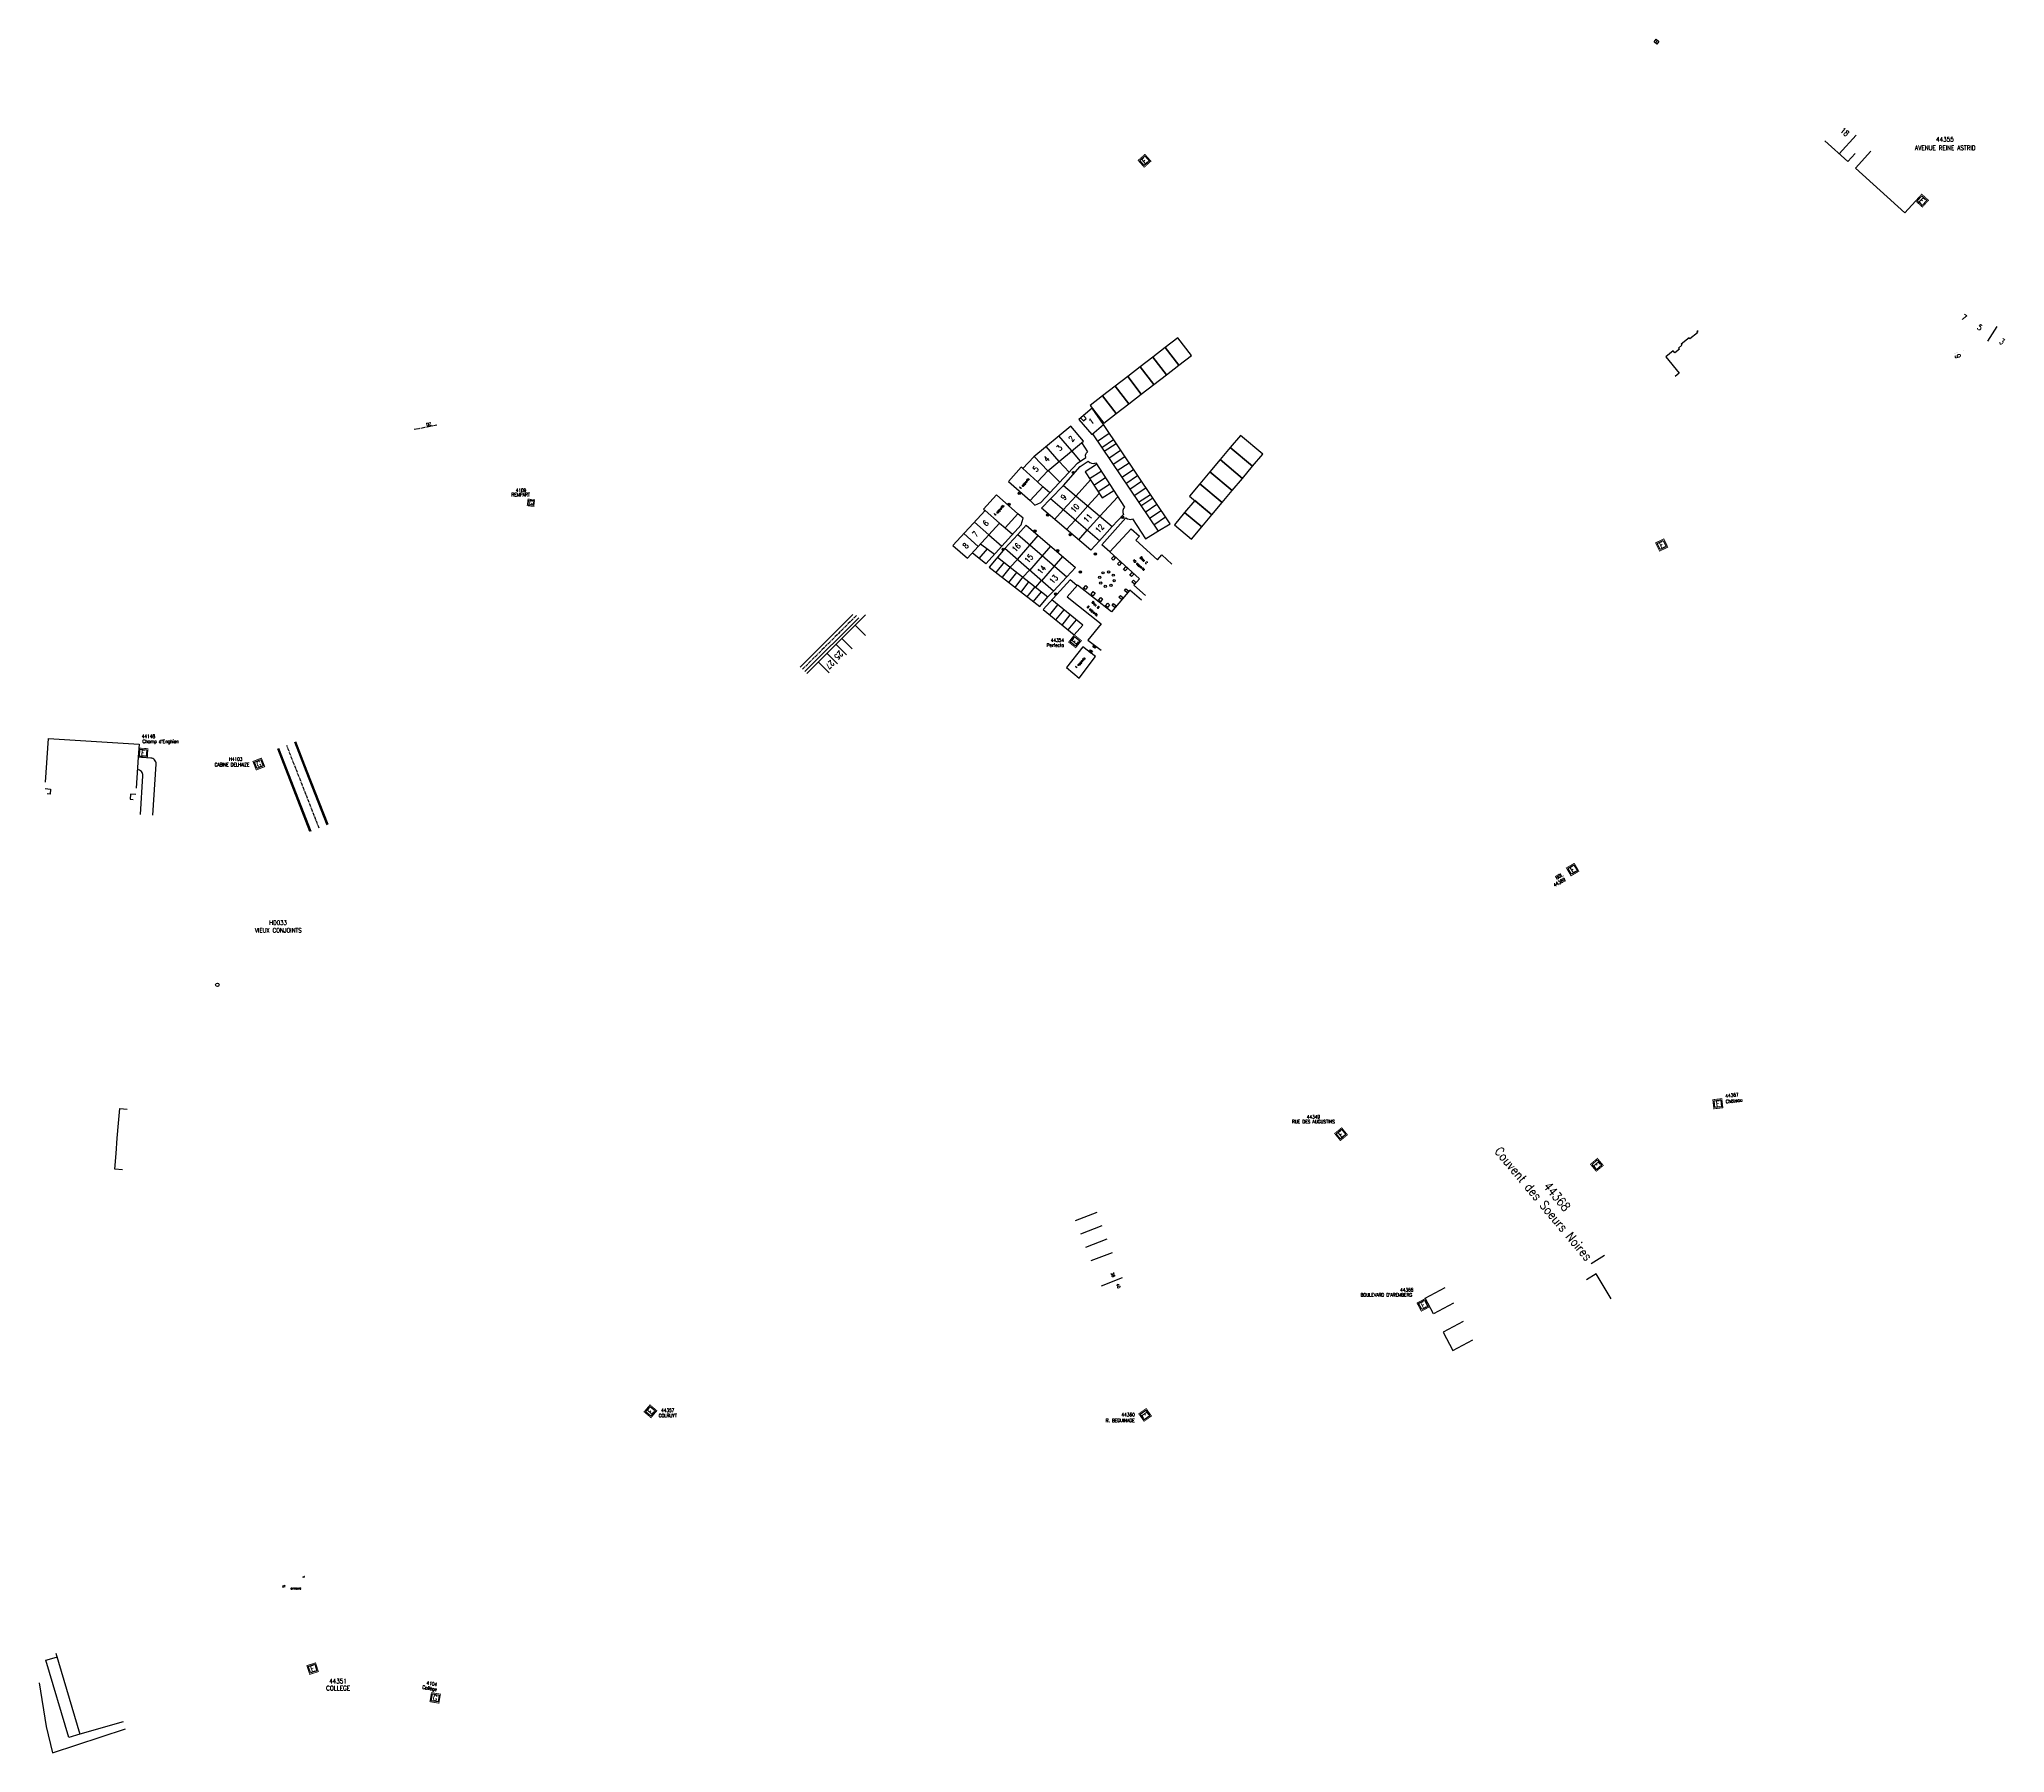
# Model space of a CAD drawing. Header units: millimetres. Extents: x 126019 to 126875, y 153254 to 154000.
import ezdxf
from ezdxf.enums import TextEntityAlignment as Align

# ---------------------------------------------------------------- set-up
doc = ezdxf.new("R2010")
doc.units = ezdxf.units.MM
doc.header["$MEASUREMENT"] = 0
doc.linetypes.add('CENTER', pattern=[2, 1.25, -0.25, 0.25, -0.25])
doc.linetypes.add('CENTER2', pattern=[28.575, 19.05, -3.175, 3.175, -3.175])
doc.layers.get('0').update_dxf_attribs({"linetype": 'CONTINUOUS'})
for name, color, linetype in [('B_200', 7, 'CONTINUOUS'), ('BB02', 7, 'CONTINUOUS'), ('BB06', 7, 'CONTINUOUS'), ('BF01', 7, 'CONTINUOUS'), ('BR01', 7, 'CONTINUOUS'), ('BR05', 7, 'CENTER'), ('BR06', 7, 'CONTINUOUS'), ('BR12', 7, 'CONTINUOUS'), ('BR16', 7, 'CONTINUOUS'), ('cloture_palis', 7, 'CONTINUOUS'), ('G_210', 7, 'CONTINUOUS'), ('lim_diverse', 7, 'CONTINUOUS'), ('M_200', 7, 'CONTINUOUS'), ('parking', 7, 'CONTINUOUS'), ('W0100', 7, 'CONTINUOUS'), ('W0400', 7, 'CONTINUOUS'), ('W0991', 7, 'CONTINUOUS'), ('W1102', 7, 'CONTINUOUS')]:
    doc.layers.add(name, color=color, linetype=linetype)
doc.styles.add('B_ROMANS', font='ROMANS.shx', dxfattribs={"width": 0.75})
doc.styles.add('M_ROMANS', font='ROMANS.shx', dxfattribs={"width": 0.75})
doc.styles.get("Standard").update_dxf_attribs({"font": 'romans.shx', "width": 0.85})

# ---------------------------------------------------------------- blocks, each defined once
blk = doc.blocks.new('G_210_17')
at = {"color": 0, "linetype": 'Continuous', "const_width": 0.35, "flags": 128}
blk.add_lwpolyline([(2, 2), (2, -2), (-2, -2), (-2, 2)], close=True, dxfattribs=at)
at = {"color": 0, "linetype": 'Continuous'}
blk.add_lwpolyline([(-1.5, 1.5), (1.5, 1.5), (1.5, -1.5), (-1.5, -1.5)], close=True, dxfattribs=at)
at = {"color": 0, "linetype": 'Continuous', "width": 0.85}
blk.add_text('G', height=2.5, dxfattribs=at).set_placement((0, 0), align=Align.MIDDLE_CENTER)
for tag, p in [('NUM', (0, 15.06)), ('NOM', (0, 8.65))]:
    blk.add_attdef(tag, text='', height=4, dxfattribs=at).set_placement(p, align=Align.MIDDLE)
at = {"color": 0, "linetype": 'Continuous', "style": 'M_ROMANS', "width": 0.75, "flags": 3}
for tag, p in [('DEF_COUP', (0.14, -7.61)), ('DEF_LEG', (0.14, -5.11)), ('DEF_TYPE', (0.14, -10.11))]:
    blk.add_attdef(tag, text='', height=1.2, dxfattribs=at).set_placement(p, align=Align.MIDDLE)
blk = doc.blocks.new('M_200_56')
at = {"color": 0, "linetype": 'Continuous', "const_width": 0.35, "flags": 128}
blk.add_lwpolyline([(2, 2), (2, -2), (-2, -2), (-2, 2)], close=True, dxfattribs=at)
at = {"color": 0, "linetype": 'Continuous'}
blk.add_lwpolyline([(-1.5, 1.5), (1.5, 1.5), (1.5, -1.5), (-1.5, -1.5)], close=True, dxfattribs=at)
at = {"color": 0, "linetype": 'Continuous', "width": 0.85}
blk.add_text('E', height=2.5, dxfattribs=at).set_placement((0, 0), align=Align.MIDDLE_CENTER)
for tag, p in [('NUM', (0, 15.06)), ('NOM', (0, 8.65))]:
    blk.add_attdef(tag, text='', height=4, dxfattribs=at).set_placement(p, align=Align.MIDDLE)
at = {"color": 0, "linetype": 'Continuous', "style": 'M_ROMANS', "width": 0.75, "flags": 3}
for tag, p in [('DEF_COUP', (-0.13, -7.49)), ('DEF_LEG', (-0.13, -4.99)), ('DEF_TYPE', (-0.13, -9.99))]:
    blk.add_attdef(tag, text='', height=1.2, dxfattribs=at).set_placement(p, align=Align.MIDDLE)
blk = doc.blocks.new('BR1209')
at = {"color": 0, "linetype": 'Continuous', "flags": 128}
for points in [[(-0.5, 0), (0.5, 0)], [(0, 0.5), (0, -0.5)]]:
    blk.add_lwpolyline(points, dxfattribs=at)
at = {"color": 0, "linetype": 'Continuous'}
blk.add_circle((0, 0), 0.5, dxfattribs=at)
at = {"color": 0, "linetype": 'Continuous', "style": 'B_ROMANS', "width": 0.75}
blk.add_attdef('NUM', text='', height=1.2, dxfattribs=at).set_placement((0, 2), align=Align.MIDDLE)
at = {"color": 0, "linetype": 'Continuous', "style": 'B_ROMANS', "width": 0.75, "flags": 3}
for tag, p in [('DEF_COUP', (0, -12.5)), ('DEF_TYPE', (0, -15)), ('DEF_LEG', (0, -10))]:
    blk.add_attdef(tag, text='', height=1.2, dxfattribs=at).set_placement(p, align=Align.MIDDLE)
blk = doc.blocks.new('BR1202')
at = {"color": 0, "linetype": 'Continuous', "flags": 128}
blk.add_lwpolyline([(-0.75, -0.5), (-0.75, 0.5), (0.75, 0.5), (0.75, -0.5), (-0.75, -0.5)], dxfattribs=at)
at = {"color": 0, "linetype": 'Continuous', "style": 'B_ROMANS', "width": 0.75}
blk.add_attdef('NUM', text='', height=1.2, dxfattribs=at).set_placement((0, 2), align=Align.MIDDLE)
at = {"color": 0, "linetype": 'Continuous', "style": 'B_ROMANS', "width": 0.75, "flags": 3}
for tag, p in [('DEF_COUP', (0, -12.5)), ('DEF_TYPE', (0, -15)), ('DEF_LEG', (0, -10))]:
    blk.add_attdef(tag, text='', height=1.2, dxfattribs=at).set_placement(p, align=Align.MIDDLE)
blk = doc.blocks.new('BR1203')
at = {"color": 0, "linetype": 'Continuous'}
blk.add_circle((0, 0), 0.5, dxfattribs=at)
at = {"color": 0, "linetype": 'Continuous', "style": 'B_ROMANS', "width": 0.75}
blk.add_attdef('NUM', text='', height=1.2, dxfattribs=at).set_placement((0, 2), align=Align.MIDDLE)
at = {"color": 0, "linetype": 'Continuous', "style": 'B_ROMANS', "width": 0.75, "flags": 3}
for tag, p in [('DEF_COUP', (0, -12.5)), ('DEF_TYPE', (0, -15)), ('DEF_LEG', (0, -10))]:
    blk.add_attdef(tag, text='', height=1.2, dxfattribs=at).set_placement(p, align=Align.MIDDLE)
blk = doc.blocks.new('B_200_02')
at = {"color": 0, "linetype": 'Continuous', "flags": 128}
blk.add_lwpolyline([(-1.5, -1.5), (-1.5, 1.5), (1.5, 1.5), (1.5, -1.5)], close=True, dxfattribs=at)
at = {"color": 0, "linetype": 'Continuous', "style": 'M_ROMANS', "width": 0.75}
blk.add_text('T', height=1.8, dxfattribs=at).set_placement((0, 0), align=Align.MIDDLE)
at = {"color": 0, "linetype": 'Continuous', "style": 'M_ROMANS', "width": 0.75, "flags": 3}
for tag, p in [('DEF_COUP', (0, -7.5)), ('DEF_TYPE', (0, -10)), ('DEF_LEG', (0, -5))]:
    blk.add_attdef(tag, text='', height=1.2, dxfattribs=at).set_placement(p, align=Align.MIDDLE)
blk = doc.blocks.new('BR0601')
at = {"color": 0, "linetype": 'Continuous'}
blk.add_circle((0, 0), 0.75, dxfattribs=at)
blk = doc.blocks.new('M_200_59')
at = {"layer": 'M_200', "color": 0, "linetype": 'Continuous', "const_width": 0.35, "flags": 128}
blk.add_lwpolyline([(4, 4), (4, 0), (0, 0), (0, 4)], close=True, dxfattribs=at)
at = {"layer": 'M_200', "color": 0, "linetype": 'Continuous'}
blk.add_lwpolyline([(0.5, 3.5), (3.5, 3.5), (3.5, 0.5), (0.5, 0.5)], close=True, dxfattribs=at)
at = {"layer": 'M_200', "insert": (2, 2), "char_height": 2.5, "width": 4, "attachment_point": 5}
blk.add_mtext('E', dxfattribs=at)
at = {"layer": 'M_200', "color": 0, "linetype": 'Continuous', "width": 0.85}
for tag, p in [('NUM', (2, 17.06)), ('NOM', (2, 10.65))]:
    blk.add_attdef(tag, text='', height=4, dxfattribs=at).set_placement(p, align=Align.MIDDLE)
at = {"layer": 'M_200', "color": 0, "linetype": 'Continuous', "style": 'M_ROMANS', "width": 0.75, "flags": 3}
for tag, p in [('DEF_COUP', (1.87, -5.49)), ('DEF_TYPE', (1.87, -7.99)), ('DEF_LEG', (1.87, -2.99))]:
    blk.add_attdef(tag, text='', height=1.2, dxfattribs=at).set_placement(p, align=Align.MIDDLE)
blk = doc.blocks.new('T400')
for p, q in [((-0.15, 0.3), (0.15, 0.3)), ((-0.15, -0.25), (-0.15, 0.3)), ((-0.15, 0.15), (0.15, 0.15)), ((-0.15, 0), (0.15, 0)), ((0.15, 0.3), (0.15, -0.25)), ((-0.15, -0.15), (0.15, -0.15)), ((-0.15, -0.25), (-0.15, -0.3)), ((-0.15, -0.3), (0.15, -0.3)), ((0.15, -0.3), (0.15, -0.25))]:
    blk.add_line(p, q)

msp = doc.modelspace()

# ---------------------------------------------------------------- hatches: boundary and pattern name
at = {"layer": 'BR12'}
for points in [[(126476.22, 153733.26), (126477.06, 153732.64), (126477.68, 153733.49), (126476.83, 153734.1)], [(126477.84, 153735.34), (126478.69, 153734.72), (126479.3, 153735.57), (126478.45, 153736.18)]]:
    msp.add_hatch(color=252, dxfattribs=at).paths.add_polyline_path(points)

# ---------------------------------------------------------------- linework, layer by layer
at = {"color": 252, "flags": 128}
msp.add_lwpolyline([(126490.63, 153460.53), (126481.42, 153456.77)], dxfattribs=at)
at = {"layer": 'BB02', "color": 252}
for p, q in [((126368.45, 153739.03), (126373.03, 153734.43)), ((126374.33, 153744.88), (126378.83, 153740.37)), ((126362.01, 153732.61), (126366.6, 153728)), ((126365.89, 153736.47), (126370.47, 153731.87)), ((126358.22, 153728.84), (126362.93, 153724.11))]:
    msp.add_line(p, q, dxfattribs=at)
at = {"layer": 'BB02', "color": 252, "flags": 128}
for points in [[(126803.13, 153950.11), (126803.13, 153950.11), (126803.13, 153950.11), (126810.51, 153958.32)], [(126741.57, 153873.1), (126741.01, 153872.65), (126741.37, 153872.21), (126738.06, 153869.54), (126737.71, 153869.98), (126734.23, 153867.18), (126734.59, 153866.74), (126733.1, 153865.54), (126733.45, 153865.1), (126731.48, 153863.51), (126730.77, 153864.38), (126727.53, 153861.76), (126733.36, 153854.54), (126731.66, 153853.16)], [(126468.69, 153820.76), (126463.09, 153827.27)], [(126458.28, 153812.01), (126452.24, 153818.26)], [(126463.21, 153816.15), (126457.59, 153822.71)], [(126453.71, 153807.27), (126447.35, 153813.05)], [(126464.89, 153795.12), (126470.54, 153801.09)], [(126426.24, 153789.64), (126432.6, 153784.21)], [(126430.91, 153794.71), (126437.26, 153789.29)], [(126470.2, 153790.59), (126475.67, 153796.75)], [(126475.41, 153786.15), (126480.95, 153792.28)], [(126421.59, 153784.72), (126427.86, 153779.05)], [(126445.01, 153773.36), (126450.43, 153779.73)], [(126450.39, 153768.67), (126455.99, 153774.95)], [(126455.64, 153764.09), (126461.19, 153770.48)]]:
    msp.add_lwpolyline(points, dxfattribs=at)
at = {"layer": 'BB02', "color": 252, "const_width": 0.02, "flags": 128}
msp.add_lwpolyline([(126851.81, 153862.64), (126857.22, 153864.37)], dxfattribs=at)
at = {"layer": 'BF01', "color": 252, "flags": 128}
msp.add_lwpolyline([(126639.22, 153441.42), (126630.57, 153436.83), (126634.79, 153428.88), (126643.44, 153433.48)], dxfattribs=at)
at = {"layer": 'BR01', "color": 252}
for p, q in [((126373.29, 153749.45), (126350.4, 153726.55)), ((126375.84, 153748.08), (126352.3, 153724.63))]:
    msp.add_line(p, q, dxfattribs=at)
at = {"layer": 'BR01', "color": 252, "linetype": 'Continuous', "flags": 128}
for points in [[(126137.22, 153654.96), (126123.1, 153691.09)], [(126144.17, 153657.74), (126135.08, 153681.02), (126130.08, 153693.81)]]:
    msp.add_lwpolyline(points, dxfattribs=at)
at = {"layer": 'BR05', "color": 252}
msp.add_line((126374.88, 153749.04), (126351.35, 153725.59), dxfattribs=at)
at = {"layer": 'BR05', "color": 252, "flags": 128}
msp.add_lwpolyline([(126140.7, 153656.35), (126131.6, 153679.64), (126126.59, 153692.45)], dxfattribs=at)
at = {"layer": 'BR12', "color": 252}
for points in [[(126476.22, 153733.26), (126476.83, 153734.1), (126477.68, 153733.49), (126477.06, 153732.64)], [(126477.84, 153735.34), (126478.45, 153736.18), (126479.3, 153735.57), (126478.69, 153734.72)]]:
    msp.add_lwpolyline(points, close=True, dxfattribs=at)
at = {"layer": 'BR16', "color": 252, "linetype": 'Continuous', "flags": 128}
for points in [[(126136.72, 153654.98), (126136.72, 153654.98), (126122.68, 153690.92)], [(126144.66, 153657.92), (126135.56, 153681.2), (126130.56, 153694)]]:
    msp.add_lwpolyline(points, dxfattribs=at)
at = {"layer": 'cloture_palis', "color": 252}
msp.add_lwpolyline([(126018.78, 153283.96), (126021.8, 153265), (126024.46, 153253.6), (126056.29, 153264)], dxfattribs=at)
at = {"layer": 'lim_diverse', "color": 252}
msp.add_lwpolyline([(126055.29, 153267.09), (126036.46, 153261.63)], dxfattribs=at)
at = {"layer": 'parking', "color": 252}
msp.add_lwpolyline([(126025.91, 153296.93), (126036.46, 153261.63), (126031.65, 153260.17), (126021.62, 153293.93), (126026.34, 153295.27)], dxfattribs=at)
at = {"layer": 'W0100', "color": 252}
for p, q in [((126378.81, 153749.35), (126353.16, 153723.8)), ((126125.71, 153326.42), (126124.75, 153326.14)), ((126124.75, 153326.14), (126124.89, 153325.66)), ((126124.89, 153325.66), (126125.85, 153325.94)), ((126125.85, 153325.94), (126125.71, 153326.42))]:
    msp.add_line(p, q, dxfattribs=at)
at = {"layer": 'W0100', "color": 252, "flags": 128}
for points in [[(126796.87, 153955.86), (126806.86, 153946.78), (126810.04, 153950.34)], [(126837.88, 153931.31), (126831.67, 153924.42), (126810.14, 153943.84), (126816.83, 153951.27)], [(126871.78, 153874.99), (126867.77, 153868.57)], [(126477.36, 153827.88), (126482.45, 153832.2), (126477.54, 153839.37), (126471.72, 153834.46), (126477.36, 153827.88)], [(126441.09, 153807.35), (126450.49, 153799.06), (126456.08, 153805.15), (126453.71, 153807.27), (126458.28, 153812.01), (126473.78, 153825.04), (126468.27, 153831.58), (126452.18, 153818.21), (126447.35, 153813.05), (126446.67, 153813.64), (126441.09, 153807.35)], [(126477.72, 153828.18), (126506.29, 153785.79)], [(126479.89, 153824.96), (126485.01, 153828.4)], [(126481.71, 153822.26), (126486.83, 153825.7)], [(126506.25, 153785.76), (126511.61, 153788.91), (126482.45, 153832.2)], [(126482.85, 153820.56), (126487.97, 153824.01)], [(126467.49, 153811.4), (126463.21, 153816.15)], [(126472.44, 153816.2), (126468.69, 153820.76)], [(126484.85, 153817.6), (126489.97, 153821.04)], [(126486.66, 153814.91), (126491.78, 153818.36)], [(126488.53, 153812.14), (126493.64, 153815.59)], [(126463.47, 153807.1), (126458.46, 153812.16)], [(126470.54, 153801.09), (126476.81, 153808.14)], [(126479.45, 153814.75), (126474.56, 153811.58), (126481.99, 153800.22), (126486.98, 153803.46)], [(126476.44, 153808.71), (126481.45, 153811.97)], [(126478.31, 153805.85), (126483.31, 153809.1)], [(126490.48, 153809.25), (126495.59, 153812.69)], [(126492.27, 153806.59), (126497.39, 153810.03)], [(126493.94, 153804.11), (126499.05, 153807.55)], [(126416.85, 153779.47), (126423.2, 153773.97), (126437.26, 153789.29), (126439.72, 153787.26), (126445.14, 153793.35), (126435.91, 153801.56), (126430.15, 153795.3), (126430.91, 153794.71), (126416.85, 153779.47)], [(126480.75, 153781.6), (126477.01, 153777.46), (126455.53, 153795.74), (126459.4, 153799.8)], [(126459.17, 153802.5), (126456.08, 153805.15)], [(126465.08, 153805.72), (126486.26, 153787.78), (126480.75, 153781.6), (126459.4, 153799.8), (126465.08, 153805.72)], [(126475.67, 153796.75), (126480.67, 153802.24)], [(126480.17, 153803), (126485.17, 153806.25)], [(126480.95, 153792.28), (126488.73, 153800.77)], [(126495.87, 153801.26), (126500.98, 153804.7)], [(126497.82, 153798.36), (126502.93, 153801.8)], [(126498.83, 153796.86), (126503.94, 153800.3)], [(126431.18, 153771.48), (126446.61, 153788.56), (126447.57, 153791.48), (126445.14, 153793.35)], [(126461.22, 153790.9), (126464.89, 153795.12)], [(126466.44, 153786.45), (126470.2, 153790.59)], [(126500.7, 153794.08), (126505.81, 153797.52)], [(126502.53, 153791.36), (126507.64, 153794.8)], [(126504.43, 153788.55), (126509.54, 153791.99)], [(126432.6, 153784.21), (126438.15, 153779.19)], [(126445.15, 153784.27), (126466.5, 153765.91), (126460.74, 153759.64), (126439.48, 153778.18), (126445.15, 153784.27)], [(126439.72, 153787.26), (126442.87, 153784.41)], [(126445.15, 153784.27), (126448.84, 153788.42), (126470.26, 153769.92), (126466.5, 153765.91)], [(126450.43, 153779.73), (126454.06, 153783.91)], [(126471.7, 153781.98), (126475.41, 153786.15)], [(126500.88, 153757.79), (126495.68, 153762.31), (126498.14, 153764.98), (126485.2, 153776.77), (126494.58, 153786.75), (126498.13, 153783.59), (126496.6, 153781.9), (126506.04, 153773.28), (126507.9, 153775.41), (126512.31, 153771.38)], [(126431.18, 153771.48), (126425.35, 153776.31)], [(126428.31, 153773.85), (126431.93, 153778)], [(126428.96, 153780.25), (126434.99, 153775.69)], [(126439.48, 153778.18), (126432.72, 153770.06), (126454.73, 153752.9), (126458.25, 153757.11), (126460.74, 153759.64)], [(126436.37, 153774.45), (126458.26, 153757.11)], [(126445.01, 153773.36), (126441.87, 153770.1)], [(126455.99, 153774.95), (126459.53, 153779.18)], [(126461.19, 153770.48), (126464.76, 153774.67)], [(126439.15, 153772.24), (126435.66, 153767.76)], [(126441.87, 153770.1), (126438.31, 153765.7)], [(126441.23, 153763.42), (126444.79, 153767.78)], [(126444.05, 153761.22), (126447.38, 153765.72)], [(126450.3, 153768.74), (126447.38, 153765.72)], [(126455.35, 153764.34), (126452.82, 153761.42)], [(126470.95, 153762.11), (126467.95, 153764.63), (126456.16, 153751.61), (126469.79, 153740.58), (126473.46, 153744.84), (126459.98, 153755.83)], [(126446.56, 153759.26), (126450.02, 153763.64)], [(126449.21, 153757.2), (126452.76, 153761.47)], [(126451.94, 153755.07), (126455.49, 153759.3)], [(126499.12, 153755.7), (126493.92, 153760.07), (126485.96, 153750.64), (126471.12, 153762.3), (126466.64, 153757.22), (126481.48, 153745.39), (126475.64, 153738.23), (126481.47, 153733.98)], [(126459.05, 153749.27), (126462.62, 153753.68)], [(126461.72, 153747.11), (126465.3, 153751.49)], [(126464.5, 153744.86), (126468.05, 153749.25)], [(126467.08, 153742.77), (126470.73, 153747.07)], [(126466.42, 153726.3), (126471.93, 153721.77), (126479.04, 153731.14), (126473.45, 153735.34), (126466.42, 153726.3)], [(126021.52, 153676.35), (126022.73, 153695.51), (126062.23, 153692.92), (126061.87, 153687.28), (126061.02, 153673.76)], [(126021.34, 153673.6), (126023.65, 153673.43), (126023.46, 153671.19), (126022.27, 153671.28)], [(126060.84, 153671.01), (126058.58, 153671.18), (126058.39, 153668.94), (126059.64, 153668.83)], [(126700.78, 153470.16), (126695.02, 153466.53)], [(126635, 153449.37), (126626.34, 153444.78), (126622.72, 153451.6), (126631.38, 153456.2)]]:
    msp.add_lwpolyline(points, dxfattribs=at)
at = {"layer": 'W0100', "color": 252}
for points in [[(126509.44, 153865.8), (126515.37, 153858.13), (126520.83, 153862.35), (126514.9, 153870.02)], [(126498.52, 153857.36), (126504.45, 153849.69), (126509.91, 153853.91), (126503.98, 153861.58)], [(126503.98, 153861.58), (126509.91, 153853.91), (126515.37, 153858.13), (126509.44, 153865.8)], [(126487.6, 153848.92), (126493.53, 153841.25), (126498.99, 153845.47), (126493.06, 153853.14)], [(126493.06, 153853.14), (126498.99, 153845.47), (126504.45, 153849.69), (126498.52, 153857.36)], [(126476.68, 153840.48), (126482.61, 153832.81), (126488.07, 153837.03), (126482.14, 153844.7)], [(126482.14, 153844.7), (126488.07, 153837.03), (126493.53, 153841.25), (126487.6, 153848.92)], [(126517.87, 153793.84), (126525.3, 153787.61), (126529.73, 153792.9), (126522.3, 153799.13)], [(126513.44, 153788.55), (126520.87, 153782.32), (126525.3, 153787.61), (126517.87, 153793.84)]]:
    msp.add_lwpolyline(points, close=True, dxfattribs=at)
msp.add_lwpolyline([(126472.55, 153835.16), (126473.72, 153833.83), (126474.92, 153834.87), (126473.79, 153836.21)], dxfattribs=at)
at = {"layer": 'W0100', "color": 252, "linetype": 'CENTER2', "ltscale": 0.1, "flags": 128}
msp.add_lwpolyline([(126182.17, 153830.13), (126191.99, 153832.09)], dxfattribs=at)
at = {"layer": 'W0100', "color": 252, "flags": 128}
for points in [[(126450.49, 153799.06), (126452.62, 153797.02), (126455.25, 153798.3), (126471.24, 153815.42), (126474.88, 153817.8, -0.416766), (126475.67, 153820.36), (126473.08, 153824.45)], [(126465.08, 153805.72), (126472.4, 153814), (126475.77, 153816.22, 0.312074), (126479.13, 153815.52), (126491.65, 153796.29, 0.321592), (126491.2, 153793.09), (126486.26, 153787.78)], [(126485.2, 153776.77), (126481.83, 153779.78), (126492.3, 153791.58, 0.294197), (126495.1, 153791.1), (126500.82, 153782.46), (126506.25, 153785.76)], [(126068.24, 153661.98), (126069.65, 153684.28, 0.414214), (126067.31, 153686.93), (126061.87, 153687.28)], [(126062.8, 153662.32), (126063.87, 153679.19, 0.414214), (126061.53, 153681.84), (126061.53, 153681.84)]]:
    msp.add_lwpolyline(points, format="xyb", dxfattribs=at)
for points in [[(126547.46, 153814.06), (126551.89, 153819.35), (126542.15, 153827.5), (126537.72, 153822.22)], [(126538.6, 153803.48), (126543.03, 153808.77), (126533.29, 153816.93), (126528.86, 153811.64)], [(126543.03, 153808.77), (126547.46, 153814.06), (126537.72, 153822.22), (126533.29, 153816.93)], [(126534.16, 153798.19), (126538.6, 153803.48), (126528.86, 153811.64), (126524.43, 153806.35)], [(126529.73, 153792.9), (126534.16, 153798.19), (126524.43, 153806.35), (126520, 153801.06)]]:
    msp.add_lwpolyline(points, close=True, dxfattribs=at)
at = {"layer": 'W0100', "color": 251}
msp.add_lwpolyline([(126054.98, 153507.53), (126051.65, 153507.8), (126052.22, 153514.61), (126052.77, 153521.25), (126053.33, 153527.9), (126053.86, 153534.27), (126057.11, 153534.01)], dxfattribs=at)
at = {"layer": 'W0100', "color": 252, "linetype": 'Continuous', "flags": 128}
msp.add_lwpolyline([(126703.69, 153451.27), (126697.16, 153462.2), (126692.96, 153459.55)], dxfattribs=at)
at = {"layer": 'W1102', "color": 252}
for points in [[(126479.56, 153488.92), (126470.22, 153485.35)], [(126481.79, 153483.09), (126472.45, 153479.51)], [(126484.03, 153477.25), (126474.69, 153473.67)], [(126486.26, 153471.41), (126476.92, 153467.84)]]:
    msp.add_lwpolyline(points, dxfattribs=at)

# ---------------------------------------------------------------- block references
at = {"layer": 'B_200', "color": 252, "xscale": 0.5, "yscale": 0.5, "zscale": 0.5, "rotation": 320.259523063388}
msp.add_blockref('B_200_02', (126723.47, 153998.99), dxfattribs=at)
at = {"layer": 'BR06', "color": 252, "rotation": 16.52573601090465}
msp.add_blockref('BR0601', (126096.37, 153588.13), dxfattribs=at)
at = {"layer": 'BR12', "color": 252}
for name, p, rotation in [('BR1209', (126469.4, 153811.32), 318.6004073037161), ('BR1209', (126441.38, 153797.5), 316.5723571652454), ('BR1209', (126445.8, 153802.26), 316.5723571652454), ('BR1209', (126458.15, 153792.76), 318.6004073037161), ('BR1209', (126490.91, 153791.8), 318.6004073037161), ('BR1209', (126452.7, 153785.82), 318.6004073037161), ('BR1209', (126467.99, 153784.26), 318.6004073037161), ('BR1209', (126438.78, 153777.89), 316.5723571652454), ('BR1209', (126462.49, 153777.32), 318.6004073037161), ('BR1209', (126478.97, 153775.87), 318.6004073037161), ('BR1202', (126486.91, 153774.05), 47.65955967758445), ('BR1202', (126489.52, 153771.69), 47.65955967628577), ('BR1209', (126472.43, 153768.01), 318.6004073037161), ('BR1203', (126480.87, 153765.6), 161.6700544134012), ('BR1203', (126481.28, 153763.17), 206.6700544134012), ('BR1203', (126482.3, 153767.62), 116.6700544134013), ('BR1203', (126484.74, 153768.03), 71.67005441340129), ('BR1203', (126486.75, 153766.6), 26.67005441340129), ('BR1203', (126487.16, 153764.16), 341.6700544134012), ('BR1202', (126492.13, 153769.33), 47.65955967716215), ('BR1202', (126494.86, 153766.86), 47.65955967700994), ('BR1202', (126495.73, 153763.6), 317.4047441395358), ('BR1209', (126461.61, 153758.37), 318.6004073037161), ('BR1202', (126474.72, 153761.18), 231.8302755748846), ('BR1202', (126478, 153758.53), 231.8302755746394), ('BR1202', (126481.21, 153755.94), 231.8302755744638), ('BR1203', (126483.29, 153761.74), 251.6700544134012), ('BR1203', (126485.73, 153762.15), 296.6700544134013), ('BR1202', (126490.11, 153756.86), 319.8131190912932), ('BR1202', (126492.56, 153759.8), 319.8131190906738), ('BR1202', (126484.27, 153753.46), 231.830275575035), ('BR1202', (126487.17, 153753.32), 319.813119091365)]:
    msp.add_blockref(name, p, dxfattribs=dict(at, rotation=rotation))
at = {"layer": 'G_210'}
ref = msp.add_blockref('G_210_17', (126233, 153798.14), dxfattribs=dict(at, xscale=0.75, yscale=0.75, zscale=0.75, rotation=353.1546503597945))
ref.add_attrib('NUM', '4109', dxfattribs={"layer": '0', "color": 0, "linetype": 'Continuous', "height": 1.5, "width": 0.85}).set_placement((126228.67, 153803.58), align=Align.MIDDLE)
ref.add_attrib('NOM', 'REMPART', dxfattribs={"layer": '0', "color": 0, "linetype": 'Continuous', "height": 1.5, "width": 0.85}).set_placement((126228.54, 153801.66), align=Align.MIDDLE)
ref = msp.add_blockref('G_210_17', (126114.44, 153684.31), dxfattribs=dict(at, rotation=21.34301402601008))
ref.add_attrib('NUM', 'H4103', dxfattribs={"layer": '0', "color": 0, "linetype": 'Continuous', "height": 1.5, "width": 0.75}).set_placement((126104.37, 153686.48), align=Align.MIDDLE)
ref.add_attrib('NOM', 'CABINE DELHAIZE', dxfattribs={"layer": '0', "color": 0, "linetype": 'Continuous', "height": 1.5, "width": 0.75}).set_placement((126102.75, 153684.05), align=Align.MIDDLE)
ref = msp.add_blockref('G_210_17', (126191.29, 153277.46), dxfattribs=dict(at, rotation=350.486145996237))
ref.add_attrib('NUM', '4104', dxfattribs={"layer": '0', "color": 0, "linetype": 'Continuous', "height": 1.5, "rotation": 350.48615, "width": 0.85}).set_placement((126189.85, 153283.65), align=Align.MIDDLE)
ref.add_attrib('NOM', 'Collège', dxfattribs={"layer": '0', "color": 0, "linetype": 'Continuous', "height": 1.5, "rotation": 350.48615, "width": 0.85}).set_placement((126188.82, 153281.42), align=Align.MIDDLE)
at = {"layer": 'M_200'}
ref = msp.add_blockref('M_200_56', (126839.19, 153929.77), dxfattribs=dict(at, rotation=317.9634980777456))
ref.add_attrib('NUM', '44355', dxfattribs={"layer": '0', "color": 0, "linetype": 'Continuous', "height": 2, "width": 0.85}).set_placement((126849.16, 153956.46), align=Align.MIDDLE)
ref.add_attrib('NOM', 'AVENUE REINE ASTRID', dxfattribs={"layer": '0', "color": 0, "linetype": 'Continuous', "height": 2, "width": 0.85}).set_placement((126849.31, 153952.78), align=Align.MIDDLE)
for p, rotation in [((126500.39, 153947.13), 41.4904345935979), ((126725.74, 153779.74), 26.27743753599103)]:
    msp.add_blockref('M_200_56', p, dxfattribs=dict(at, rotation=rotation))
ref = msp.add_blockref('M_200_56', (126470.1, 153737.77), dxfattribs=dict(at, rotation=51.44110815310603))
ref.add_attrib('NUM', '44354', dxfattribs={"layer": '0', "color": 0, "linetype": 'Continuous', "height": 1.5, "width": 0.85}).set_placement((126462.39, 153738.3), align=Align.MIDDLE)
ref.add_attrib('NOM', 'Perfecta', dxfattribs={"layer": '0', "color": 0, "linetype": 'Continuous', "height": 1.5, "width": 0.85}).set_placement((126461.54, 153736.11), align=Align.MIDDLE)
ref = msp.add_blockref('M_200_56', (126064, 153689.14), dxfattribs=dict(at, rotation=356.245453062436))
ref.add_attrib('NUM', '44148', dxfattribs={"layer": '0', "color": 0, "linetype": 'Continuous', "height": 1.5, "width": 0.85}).set_placement((126066.35, 153696.38), align=Align.MIDDLE)
ref.add_attrib('NOM', "Champ d'Enghien", dxfattribs={"layer": '0', "color": 0, "linetype": 'Continuous', "height": 1.5, "width": 0.85}).set_placement((126071.63, 153693.96), align=Align.MIDDLE)
ref = msp.add_blockref('M_200_56', (126686.93, 153638.32), dxfattribs=dict(at, rotation=30.55283437245918))
ref.add_attrib('NUM', '44369', dxfattribs={"layer": '0', "color": 0, "linetype": 'Continuous', "height": 1.5, "rotation": 30.55283, "width": 0.85}).set_placement((126681.19, 153632.78), align=Align.MIDDLE)
ref.add_attrib('NOM', 'BBL', dxfattribs={"layer": '0', "color": 0, "linetype": 'Continuous', "height": 1.5, "rotation": 30.55283, "width": 0.85}).set_placement((126681.09, 153635.48), align=Align.MIDDLE)
ref = msp.add_blockref('M_200_56', (126750.21, 153536.32), dxfattribs=dict(at, rotation=6.538364447801281))
ref.add_attrib('NUM', '44367', dxfattribs={"layer": '0', "color": 0, "linetype": 'Continuous', "height": 1.5, "rotation": 6.53836, "width": 0.85}).set_placement((126756.38, 153540.03), align=Align.MIDDLE)
ref.add_attrib('NOM', 'Château', dxfattribs={"layer": '0', "color": 0, "linetype": 'Continuous', "height": 1.5, "rotation": 6.53836, "width": 0.85}).set_placement((126757.28, 153537.63), align=Align.MIDDLE)
ref = msp.add_blockref('M_200_59', (126585.73, 153520.25), dxfattribs=dict(at, rotation=39.31728427406841))
ref.add_attrib('NUM', '44349', dxfattribs={"color": 0, "linetype": 'Continuous', "height": 1.5, "width": 0.85}).set_placement((126574.01, 153530.6), align=Align.MIDDLE)
ref.add_attrib('NOM', 'RUE DES AUGUSTINS', dxfattribs={"color": 0, "linetype": 'Continuous', "height": 1.5, "width": 0.85}).set_placement((126573.98, 153528.54), align=Align.MIDDLE)
ref = msp.add_blockref('M_200_56', (126697.49, 153509.7), dxfattribs=dict(at, rotation=309.8460033360894))
ref.add_attrib('NUM', '44368', dxfattribs={"layer": '0', "color": 0, "linetype": 'Continuous', "height": 4, "rotation": 309.846, "width": 0.85}).set_placement((126680.16, 153495.91), align=Align.MIDDLE)
ref.add_attrib('NOM', 'Couvent des Soeurs Noires', dxfattribs={"layer": '0', "color": 0, "linetype": 'Continuous', "height": 4, "rotation": 309.846, "width": 0.85}).set_placement((126674.29, 153492.79), align=Align.MIDDLE)
at = {"layer": 'M_200', "linetype": 'Continuous'}
ref = msp.add_blockref('M_200_56', (126621.82, 153448.66), dxfattribs=dict(at, rotation=27.96920240111358))
ref.add_attrib('NUM', '44366', dxfattribs={"layer": '0', "color": 0, "linetype": 'Continuous', "height": 1.5, "width": 0.85}).set_placement((126614.64, 153455.26), align=Align.MIDDLE)
ref.add_attrib('NOM', "BOULEVARD D'AREMBERG", dxfattribs={"layer": '0', "color": 0, "linetype": 'Continuous', "height": 1.5, "width": 0.85}).set_placement((126605.74, 153453.04), align=Align.MIDDLE)
at = {"layer": 'M_200'}
ref = msp.add_blockref('M_200_59', (126285.34, 153399.51), dxfattribs=dict(at, rotation=49.78268528293191))
ref.add_attrib('NUM', '44357', dxfattribs={"color": 0, "linetype": 'Continuous', "height": 1.5, "width": 0.85}).set_placement((126292.61, 153402.77), align=Align.MIDDLE)
ref.add_attrib('NOM', 'COLRUYT', dxfattribs={"color": 0, "linetype": 'Continuous', "height": 1.5, "width": 0.85}).set_placement((126292.65, 153400.45), align=Align.MIDDLE)
ref = msp.add_blockref('M_200_59', (126497.85, 153401.24), dxfattribs=dict(at, rotation=305.0215292014782))
ref.add_attrib('NUM', '44360', dxfattribs={"color": 0, "linetype": 'Continuous', "height": 1.5, "width": 0.85}).set_placement((126493.26, 153400.84), align=Align.MIDDLE)
ref.add_attrib('NOM', 'R. BEGUINAGE', dxfattribs={"color": 0, "linetype": 'Continuous', "height": 1.5, "width": 0.85}).set_placement((126489.78, 153398.35), align=Align.MIDDLE)
ref = msp.add_blockref('M_200_59', (126136.58, 153287.71), dxfattribs=dict(at, rotation=17.72637435720011))
ref.add_attrib('NUM', '44351', dxfattribs={"color": 0, "linetype": 'Continuous', "height": 2, "width": 0.85}).set_placement((126148.93, 153284.77), align=Align.MIDDLE)
ref.add_attrib('NOM', 'COLLEGE', dxfattribs={"color": 0, "linetype": 'Continuous', "height": 2, "width": 0.85}).set_placement((126148.99, 153281.72), align=Align.MIDDLE)
at = {"layer": 'W0400', "rotation": 106.4620529902528}
msp.add_blockref('T400', (126134.03, 153330.11), dxfattribs=at)

# ---------------------------------------------------------------- texts
at = {"layer": 'BB06', "color": 252, "width": 0.85}
msp.add_text('18', height=2.5, rotation=319.6389, dxfattribs=at).set_placement((126805.55, 153959.71), align=Align.MIDDLE)
for s, height, rotation, p in [('7', 2.5, 326.33011, (126856.1, 153878.37)), ('5', 2.5, 326.33011, (126862.93, 153874.03)), ('3', 2.5, 326.33011, (126872.61, 153867.82)), ('9', 2.5, 291.30129, (126853.32, 153862.35)), ('1', 2.5, 34.82302, (126477.14, 153832.06)), ('2', 2.5, 47.8656, (126468.85, 153824.54)), ('4', 2.5, 47.8656, (126458.03, 153815.68)), ('3', 2.5, 47.8656, (126463.59, 153820.53)), ('4 apparts', 1, 47.8656, (126446.37, 153804.01)), ('5', 2.5, 47.8656, (126453.28, 153811.36)), ('9', 2.5, 47.8656, (126465.45, 153799.06)), ('6', 2.5, 47.8656, (126431.5, 153787.72)), ('4 apparts', 1, 47.8656, (126435.34, 153792.37)), ('10', 2.5, 47.8656, (126469.78, 153793.6)), ('11', 2.5, 47.8656, (126475.35, 153789.27)), ('7', 2.5, 47.8656, (126426.96, 153782.98)), ('12', 2.5, 47.8656, (126480.51, 153784.74)), ('8', 2.5, 47.8656, (126422.74, 153777.93)), ('16', 2.5, 47.8656, (126444.21, 153776.5)), ('15', 2.5, 47.8656, (126449.68, 153771.65)), ('10 apparts', 1, 317.8656, (126495.09, 153772.96)), ('Bloc C', 1, 317.8656, (126498.27, 153774.05)), ('14', 2.5, 47.8656, (126455.24, 153766.81)), ('13', 2.5, 47.8656, (126460.5, 153762.59)), ('Bloc B', 1, 317.8656, (126477.24, 153754.58)), ('8 apparts', 1, 317.8656, (126475.18, 153752.62)), ('27', 2.5, 226.08972, (126363.67, 153729.77)), ('25', 2.5, 225.18772, (126367.49, 153733.91)), ('4 apparts', 1, 47.8656, (126470.74, 153725.94))]:
    msp.add_text(s, height=height, rotation=rotation, dxfattribs=at).set_placement(p)
at = {"layer": 'G_210', "linetype": 'Continuous', "width": 0.75}
for s, p in [('VIEUX CONJOINTS', (126112.7, 153610.86)), ('HD033', (126118.98, 153614.21))]:
    msp.add_text(s, height=2, dxfattribs=at).set_placement(p)
at = {"layer": 'W0100', "color": 252, "insert": (126128.28, 153325.22), "char_height": 1, "attachment_point": 4}
msp.add_mtext('\\A1;armoire', dxfattribs=at)
at = {"layer": 'W0991', "color": 252}
msp.add_text('DZ', height=1.25, rotation=10.44087, dxfattribs=at).set_placement((126187.52, 153831.52))
for s, p in [('38', (126486.61, 153461.85)), ('40', (126488.94, 153456.96))]:
    msp.add_text(s, height=1.25, rotation=292.90788, dxfattribs=at).set_placement(p, align=Align.MIDDLE)

doc.saveas('drawing.dxf')
